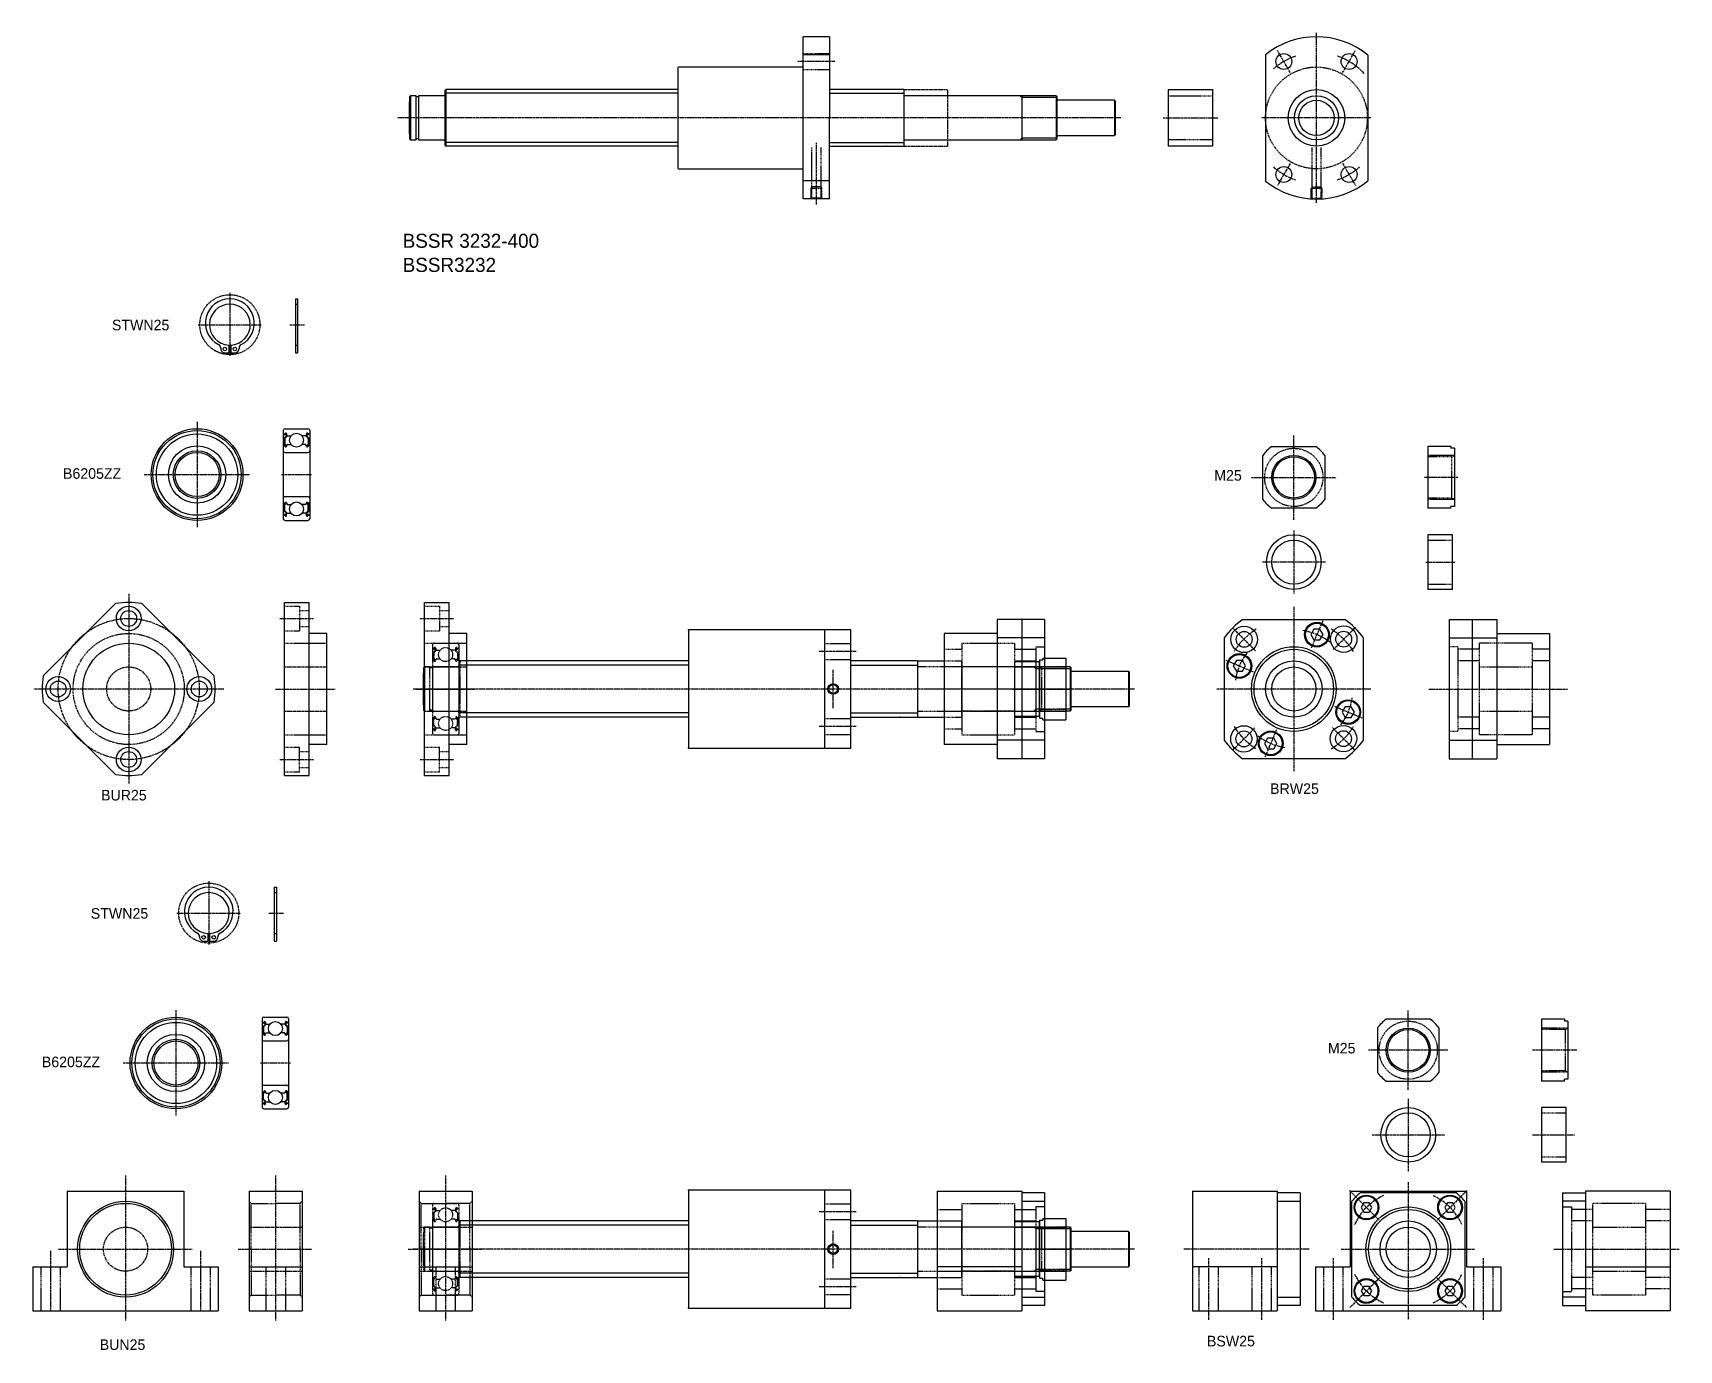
# Model space of a CAD drawing. Extents: x -201 to 732, y -603 to 144.
import ezdxf

# ---------------------------------------------------------------- set-up
doc = ezdxf.new("R2010")
doc.units = 0
for name, pattern in [('CENTER', [2, 1.25, -0.25, 0.25, -0.25]), ('DASHED', [0.75, 0.5, -0.25]), ('PHANTOM', [2.5, 1.25, -0.25, 0.25, -0.25, 0.25, -0.25])]:
    doc.linetypes.add(name, pattern=pattern)
doc.layers.get('0').update_dxf_attribs({"linetype": 'CONTINUOUS'})
doc.layers.add('CENTER', color=1, linetype='CENTER')

msp = doc.modelspace()

# ---------------------------------------------------------------- texts
at = {"color": 7, "linetype": 'CONTINUOUS'}
for s, height, p in [('BSSR 3232-400', 8, (8.16, 22.31)), ('BSSR3232', 8, (8.16, 8.63)), ('STWN25', 6, (-156.61, -24.47)), ('B6205ZZ', 6, (-184.34, -108.67)), ('M25', 6, (468.11, -109.74)), ('BUR25', 6, (-162.77, -291.07)), ('BRW25', 6, (499.77, -287.37)), ('STWN25', 6, (-168.59, -358.13)), ('M25', 6, (532.54, -434.53)), ('B6205ZZ', 6, (-196.32, -442.33)), ('BUN25', 6, (-163.54, -602.66)), ('BSW25', 6, (463.96, -600.63))]:
    msp.add_text(s, height=height, dxfattribs=at).set_placement(p)

# ---------------------------------------------------------------- blocks, each defined once
blk = doc.blocks.new('BUR25')
at = {"color": 7, "linetype": 'CONTINUOUS'}
for p, q in [((0, 49), (14, 49)), ((0, -49), (0, 49)), ((14, -49), (14, 49)), ((24, 31.5), (14, 31.5)), ((24, -31.5), (24, 31.5)), ((24, -31.5), (14, -31.5)), ((0, -49), (14, -49))]:
    blk.add_line(p, q, dxfattribs=at)
at = {"color": 3, "linetype": 'DASHED'}
for p, q in [((0, 47), (8.5, 47)), ((8.5, 47), (8.5, 33)), ((8.5, 44.5), (14, 44.5)), ((0, 33), (8.5, 33)), ((8.5, 35.5), (14, 35.5)), ((0, 26), (24, 26)), ((0, -26), (24, -26)), ((0, -33), (8.5, -33)), ((8.5, -47), (8.5, -33)), ((8.5, -35.5), (14, -35.5)), ((8.5, -44.5), (14, -44.5)), ((0, -47), (8.5, -47))]:
    blk.add_line(p, q, dxfattribs=at)
at = {"color": 3, "linetype": 'PHANTOM'}
for p, q in [((0, 12.5), (24, 12.5)), ((0, -12.5), (24, -12.5))]:
    blk.add_line(p, q, dxfattribs=at)
at = {"layer": 'CENTER', "color": 1, "linetype": 'CENTER'}
for p, q in [((-2.5, 40), (16.5, 40)), ((-5, 0), (29, 0)), ((-2.5, -40), (16.5, -40))]:
    blk.add_line(p, q, dxfattribs=at)
blk = doc.blocks.new('BUN25')
at = {"color": 7, "linetype": 'CONTINUOUS'}
for p, q in [((0, 33), (30, 33)), ((0, 33), (0, -35)), ((30, 33), (30, -35)), ((0, -10), (30, -10)), ((0, -35), (30, -35))]:
    blk.add_line(p, q, dxfattribs=at)
at = {"color": 3, "linetype": 'DASHED'}
for p, q in [((0, 27.17), (1.17, 26)), ((1.17, 0), (1.17, 26)), ((1.17, 26), (15, 26)), ((28.82, 26), (15, 26)), ((30, 27.17), (28.82, 26)), ((28.82, 0), (28.82, 26)), ((1.17, 0), (1.17, -26)), ((28.82, 0), (28.82, -26)), ((9.5, -10), (9.5, -35)), ((20.5, -10), (20.5, -35)), ((0, -27.18), (1.17, -26)), ((1.17, -26), (15, -26)), ((28.82, -26), (15, -26)), ((30, -27.18), (28.82, -26))]:
    blk.add_line(p, q, dxfattribs=at)
at = {"color": 3, "linetype": 'PHANTOM'}
for p, q in [((0, 12.5), (30, 12.5)), ((0, -12.5), (30, -12.5))]:
    blk.add_line(p, q, dxfattribs=at)
at = {"layer": 'CENTER', "color": 1, "linetype": 'CENTER'}
for p, q in [((15, 41.85), (15, -40.4)), ((-6.22, 0), (35.46, 0))]:
    blk.add_line(p, q, dxfattribs=at)
blk = doc.blocks.new('BRW25')
at = {"color": 7, "linetype": 'CONTINUOUS'}
for p, q in [((0, 39.5), (0, -39.5)), ((0, 39.5), (27, 39.5)), ((13, 39.5), (13, -39.5)), ((27, 39.5), (27, -39.5)), ((0, 29), (27, 29)), ((27, 31.5), (57, 31.5)), ((57, 31.5), (57, -31.5)), ((0, -29), (27, -29)), ((27, -31.5), (57, -31.5)), ((0, -39.5), (27, -39.5)), ((0, -39.5), (0, -39.5)), ((13.5, -39.5), (13.5, -39.5))]:
    blk.add_line(p, q, dxfattribs=at)
at = {"color": 3, "linetype": 'DASHED'}
for p, q in [((5, 24), (0, 24)), ((5, 24), (5, -24)), ((17, 22.5), (5, 22.5)), ((17, 26), (17, -26)), ((47, 26), (17, 26)), ((47, 26), (47, -26)), ((57, 22.5), (47, 22.5)), ((17, 16), (5, 16)), ((17, 12.5), (47, 12.5)), ((57, 16), (47, 16)), ((17, -16), (5, -16)), ((17, -12.5), (47, -12.5)), ((57, -16), (47, -16)), ((5, -24), (0, -24)), ((17, -22.5), (5, -22.5)), ((47, -26), (17, -26)), ((57, -22.5), (47, -22.5))]:
    blk.add_line(p, q, dxfattribs=at)
at = {"layer": 'CENTER', "color": 1, "linetype": 'CENTER'}
blk.add_line((-11.4, 0), (67.06, 0), dxfattribs=at)
blk = doc.blocks.new('M25NAT-V')
at = {"color": 7, "linetype": 'CONTINUOUS'}
for p, q in [((0, 17.5), (0, -17.5)), ((13, 17.5), (0, 17.5)), ((13, 17.5), (13, 16.5)), ((15, 16.5), (13, 16.5)), ((15, 16.5), (15, -16.5)), ((13, -17.5), (0, -17.5)), ((13, -17.5), (13, -16.5)), ((15, -16.5), (13, -16.5))]:
    blk.add_line(p, q, dxfattribs=at)
at = {"color": 3, "linetype": 'DASHED'}
for p, q in [((15, 12.5), (0, 12.5)), ((13.59, 11.69), (0, 11.69)), ((0, 10.75), (0, 10.75)), ((13.59, 11.69), (15, 12.5)), ((13.59, -11.69), (13.59, 11.69)), ((0, 0), (0, 0)), ((0, -10.75), (0, -10.75)), ((13.59, -11.69), (0, -11.69)), ((15, -12.5), (0, -12.5)), ((13.59, -11.69), (15, -12.5))]:
    blk.add_line(p, q, dxfattribs=at)
at = {"layer": 'CENTER', "color": 1, "linetype": 'CENTER'}
blk.add_line((17, 0), (-2, 0), dxfattribs=at)
blk = doc.blocks.new('BSW25')
at = {"color": 7, "linetype": 'CONTINUOUS'}
for p, q in [((0, 32), (0, -32)), ((0, 32), (13, 32)), ((13, 33), (13, -35)), ((61, 33), (13, 33)), ((61, 33), (61, -35)), ((13, 27.2), (0, 27.2)), ((13, -10), (61, -10)), ((13, -27.2), (0, -27.2)), ((0, -32), (13, -32)), ((61, -35), (13, -35))]:
    blk.add_line(p, q, dxfattribs=at)
at = {"color": 3, "linetype": 'DASHED'}
for p, q in [((0, 24), (5, 24)), ((5, 24), (5, -24)), ((17, 22.5), (5, 22.5)), ((47, 26), (17, 26)), ((17, 26), (17, -26)), ((47, 26), (47, -26)), ((61, 22.5), (47, 22.5)), ((17, 16), (5, 16)), ((17, 12.5), (47, 12.5)), ((61, 16), (47, 16)), ((17, -16), (5, -16)), ((17, -12.5), (47, -12.5)), ((61, -16), (47, -16)), ((0, -24), (5, -24)), ((17, -22.5), (5, -22.5)), ((47, -26), (17, -26)), ((61, -22.5), (47, -22.5))]:
    blk.add_line(p, q, dxfattribs=at)
at = {"layer": 'CENTER', "color": 1, "linetype": 'CENTER'}
blk.add_line((-5, 0), (66, 0), dxfattribs=at)
blk = doc.blocks.new('SP25')
at = {"color": 7, "linetype": 'CONTINUOUS'}
for p, q in [((14, 15.5), (0, 15.5)), ((0, 15.5), (0, -15.5)), ((14, -15.5), (14, 15.5)), ((14, -15.5), (0, -15.5))]:
    blk.add_line(p, q, dxfattribs=at)
at = {"color": 3, "linetype": 'DASHED'}
for p, q in [((0, 12.5), (14, 12.5)), ((0, -12.5), (14, -12.5))]:
    blk.add_line(p, q, dxfattribs=at)
at = {"layer": 'CENTER', "color": 1, "linetype": 'CENTER'}
blk.add_line((-1.25, 0), (15.25, 0), dxfattribs=at)
blk = doc.blocks.new('B6205ZZ')
at = {"color": 3, "linetype": 'DASHED'}
for p, q in [((0, 25), (0, -25)), ((0.2, 23.05), (0.78, 23.05)), ((1.63, 21.75), (0.53, 20.65)), ((0.53, 20.65), (0.53, 16.85)), ((0.78, 23.05), (1.06, 23.39)), ((1.05, 22.43), (0.82, 22.63)), ((1.93, 21.63), (0.83, 20.53)), ((0.83, 20.53), (0.83, 16.85)), ((1, 26), (14, 26)), ((1.01, 22.86), (1.29, 23.19)), ((1.24, 22.66), (1.01, 22.86)), ((1.05, 22.43), (1.24, 22.66)), ((1.57, 23.1), (1.63, 21.75)), ((1.87, 23.13), (1.96, 22.13)), ((1.93, 22.48), (1.93, 21.63)), ((2.16, 21.95), (4.38, 21.95)), ((12.84, 21.95), (10.62, 21.95)), ((13.13, 23.13), (13.04, 22.13)), ((13.07, 22.48), (13.07, 21.63)), ((13.07, 21.63), (14.17, 20.53)), ((13.43, 23.1), (13.37, 21.75)), ((13.37, 21.75), (14.47, 20.65)), ((13.99, 22.86), (13.71, 23.19)), ((13.76, 22.66), (13.99, 22.86)), ((13.95, 22.43), (13.76, 22.66)), ((14.22, 23.05), (13.94, 23.39)), ((13.95, 22.43), (14.18, 22.63)), ((14.17, 20.53), (14.17, 16.85)), ((14.8, 23.05), (14.22, 23.05)), ((14.47, 20.65), (14.47, 16.85)), ((15, 25), (15, -25)), ((0.2, 16.25), (0.7, 16.25)), ((0.7, 16.25), (1.07, 15.88)), ((1.45, 16.85), (0.83, 16.85)), ((0.83, 16.55), (1.45, 16.55)), ((1, 12.5), (14, 12.5)), ((1.45, 16.55), (1.45, 16.85)), ((1.78, 15.9), (2.15, 16.92)), ((2.34, 17.05), (4.38, 17.05)), ((12.66, 17.05), (10.62, 17.05)), ((13.22, 15.9), (12.85, 16.92)), ((13.55, 16.55), (13.55, 16.85)), ((13.55, 16.85), (14.17, 16.85)), ((14.17, 16.55), (13.55, 16.55)), ((14.3, 16.25), (13.93, 15.88)), ((14.8, 16.25), (14.3, 16.25)), ((0.2, -16.25), (0.7, -16.25)), ((0.53, -20.65), (0.53, -16.85)), ((0.7, -16.25), (1.07, -15.88)), ((0.83, -16.55), (1.45, -16.55)), ((0.83, -20.53), (0.83, -16.85)), ((1.45, -16.85), (0.83, -16.85)), ((1, -12.5), (14, -12.5)), ((1.45, -16.55), (1.45, -16.85)), ((1.78, -15.9), (2.15, -16.92)), ((2.34, -17.05), (4.38, -17.05)), ((12.66, -17.05), (10.62, -17.05)), ((13.22, -15.9), (12.85, -16.92)), ((13.55, -16.55), (13.55, -16.85)), ((14.17, -16.55), (13.55, -16.55)), ((13.55, -16.85), (14.17, -16.85)), ((14.3, -16.25), (13.93, -15.88)), ((14.17, -20.53), (14.17, -16.85)), ((14.8, -16.25), (14.3, -16.25)), ((14.47, -20.65), (14.47, -16.85)), ((0.2, -23.05), (0.78, -23.05)), ((1.63, -21.75), (0.53, -20.65)), ((0.78, -23.05), (1.06, -23.39)), ((1.05, -22.43), (0.82, -22.63)), ((1.93, -21.63), (0.83, -20.53)), ((1, -26), (14, -26)), ((1.24, -22.66), (1.01, -22.86)), ((1.01, -22.86), (1.29, -23.19)), ((1.05, -22.43), (1.24, -22.66)), ((1.57, -23.1), (1.63, -21.75)), ((1.87, -23.13), (1.96, -22.13)), ((1.93, -22.48), (1.93, -21.63)), ((2.16, -21.95), (4.38, -21.95)), ((4.55, -26), (4.55, -26)), ((7.5, -26), (7.5, -26)), ((12.84, -21.95), (10.62, -21.95)), ((13.13, -23.13), (13.04, -22.13)), ((13.07, -21.63), (14.17, -20.53)), ((13.07, -22.48), (13.07, -21.63)), ((13.37, -21.75), (14.47, -20.65)), ((13.43, -23.1), (13.37, -21.75)), ((13.99, -22.86), (13.71, -23.19)), ((13.95, -22.43), (13.76, -22.66)), ((13.76, -22.66), (13.99, -22.86)), ((14.22, -23.05), (13.94, -23.39)), ((13.95, -22.43), (14.18, -22.63)), ((14.8, -23.05), (14.22, -23.05))]:
    blk.add_line(p, q, dxfattribs=at)
for centre in [(7.5, 19.5), (7.5, -19.5)]:
    blk.add_circle(centre, 3.97, dxfattribs=at)
for centre, radius, start, end in [((1, 25), 1, 90, 180), ((0.2, 23.25), 0.2, 180, 270), ((1.01, 22.86), 0.3, 139.91047, 229.9992), ((1.41, 23.09), 0.46, 4.9869, 139.91047), ((1.41, 23.09), 0.16, 2.37537, 139.99458), ((2.16, 22.15), 0.2, 184.9869, 270), ((12.84, 22.15), 0.2, 270, 355.0131), ((13.59, 23.09), 0.46, 40.08953, 175.0131), ((13.59, 23.09), 0.16, 40.00542, 177.62463), ((14, 25), 1, 0, 90), ((13.99, 22.86), 0.3, 310.0008, 40.08953), ((14.8, 23.25), 0.2, 270, 0), ((0.2, 16.05), 0.2, 90, 180), ((1, 13.5), 1, 180, 270), ((0.83, 16.85), 0.3, 180, 270), ((1.5, 16.3), 0.6, 225.0023, 272.82789), ((1.5, 16), 0.3, 265.49139, 340.03041), ((2.34, 16.85), 0.2, 90, 160.03041), ((12.66, 16.85), 0.2, 19.96959, 90), ((13.5, 16), 0.3, 199.96959, 274.50861), ((13.5, 16.3), 0.6, 267.17211, 314.9977), ((14, 13.5), 1, 270, 0), ((14.17, 16.85), 0.3, 270, 0), ((14.8, 16.05), 0.2, 0, 90), ((1, -13.5), 1, 90, 180), ((0.2, -16.05), 0.2, 180, 270), ((0.83, -16.85), 0.3, 90, 180), ((1.5, -16.3), 0.6, 87.17211, 134.9977), ((1.5, -16), 0.3, 19.96959, 94.50861), ((2.34, -16.85), 0.2, 199.96959, 270), ((12.66, -16.85), 0.2, 270, 340.03041), ((13.5, -16), 0.3, 85.49139, 160.03041), ((13.5, -16.3), 0.6, 45.0023, 92.82789), ((14, -13.5), 1, 0, 90), ((14.17, -16.85), 0.3, 0, 90), ((14.8, -16.05), 0.2, 270, 0), ((0.2, -23.25), 0.2, 90, 180), ((1, -25), 1, 180, 270), ((1.01, -22.86), 0.3, 130.0008, 220.08953), ((1.41, -23.09), 0.46, 220.08953, 355.0131), ((1.41, -23.09), 0.16, 220.00542, 357.62463), ((2.16, -22.15), 0.2, 90, 175.0131), ((12.84, -22.15), 0.2, 4.9869, 90), ((13.59, -23.09), 0.46, 184.9869, 319.91047), ((13.59, -23.09), 0.16, 182.37537, 319.99458), ((14, -25), 1, 270, 0), ((13.99, -22.86), 0.3, 319.91047, 49.9992), ((14.8, -23.25), 0.2, 0, 90)]:
    blk.add_arc(centre, radius, start, end, dxfattribs=at)
at = {"layer": 'CENTER', "color": 1, "linetype": 'CENTER'}
blk.add_line((-1, 0), (16, 0), dxfattribs=at)
blk = doc.blocks.new('BSSZ3210-2')
at = {"color": 7, "linetype": 'CONTINUOUS'}
for p, q in [((-92, 33.5), (-92, -33.5)), ((-15, 33.5), (-92, 33.5)), ((-15, 33.5), (-15, -33.5)), ((0, 33.5), (-15, 33.5)), ((0, -33.5), (0, 33.5)), ((-242.16, 12), (-241.66, 12.5)), ((-242.16, 12), (-242.16, -12)), ((-241.66, 12.5), (-241.66, -12.5)), ((-92, 16), (-217.66, 16)), ((-142.16, 16), (-159.78, 16)), ((37.84, 16), (0, 16)), ((37.84, 16), (37.84, -16)), ((37.84, 16), (52.84, 16)), ((124.34, 12.5), (121.84, 12.5)), ((124.34, 12.5), (124.34, -12.5)), ((124.34, 12.5), (124.84, 12)), ((124.84, -12), (124.84, 12)), ((157.34, 10), (124.84, 10)), ((157.34, 10), (157.34, -10)), ((157.84, 9.5), (157.34, 10)), ((157.84, -9.5), (157.84, 9.5)), ((-242.16, -9), (-242.16, 9)), ((-242.16, -12), (-241.66, -12.5)), ((-92, -16), (-217.66, -16)), ((-141.66, -16), (-159.28, -16)), ((0, -16), (37.84, -16)), ((37.84, -16), (52.84, -16)), ((124.34, -12.5), (121.84, -12.5)), ((124.84, -12), (124.34, -12.5)), ((124.84, -10), (157.34, -10)), ((157.34, -10), (157.84, -9.5)), ((-92, -33.5), (-15, -33.5)), ((-15, -33.5), (0, -33.5))]:
    blk.add_line(p, q, dxfattribs=at)
at = {"color": 3, "linetype": 'DASHED'}
for p, q in [((-15, 25.75), (0, 25.75)), ((-238.51, 12.5), (-241.66, 12.5)), ((-238.51, -12.5), (-238.51, 12.5)), ((-237.16, 11.95), (-238.51, 11.95)), ((-222.66, 12.5), (-237.16, 12.5)), ((-237.16, 12.5), (-237.16, -12.5)), ((-221.66, 16), (-222.16, 15.5)), ((-222.16, 15.5), (-222.16, -15.5)), ((-221.66, 16), (-221.66, -16)), ((-217.66, 16), (-221.66, 16)), ((-15, 16.75), (0, 16.75)), ((62.84, 12.5), (38.14, 12.5)), ((52.84, 16), (62.83, 16)), ((62.84, -16), (62.84, 16)), ((121.84, 12.5), (62.84, 12.5)), ((104.84, 11.5), (103.84, 12.5)), ((104.84, 12.5), (104.84, -12.5)), ((124.84, 11.5), (104.84, 11.5)), ((-241.66, -12.5), (-238.51, -12.5)), ((-237.16, -11.95), (-238.51, -11.95)), ((-237.16, -12.5), (-222.66, -12.5)), ((-221.66, -16), (-222.16, -15.5)), ((-217.66, -16), (-221.66, -16)), ((-15, -16.75), (0, -16.75)), ((38.14, -12.5), (62.84, -12.5)), ((52.84, -16), (62.83, -16)), ((62.84, -12.5), (121.84, -12.5)), ((104.84, -11.5), (103.84, -12.5)), ((124.84, -11.5), (104.84, -11.5)), ((-15, -25.75), (0, -25.75))]:
    blk.add_line(p, q, dxfattribs=at)
at = {"color": 3, "linetype": 'CONTINUOUS'}
for p, q in [((-92, 13.6), (-221.66, 13.6)), ((0, 13.6), (37.84, 13.6)), ((-92, -13.6), (-221.66, -13.6)), ((0, -13.6), (37.84, -13.6))]:
    blk.add_line(p, q, dxfattribs=at)
blk.add_circle((-10, 0), 3, dxfattribs=at)
at = {"color": 7, "linetype": 'CONTINUOUS'}
blk.add_circle((-10, 0), 2.5, dxfattribs=at)
at = {"color": 3, "linetype": 'DASHED'}
for centre, start, end in [((-222.66, 13), 270, 0), ((-222.66, -13), 0, 90)]:
    blk.add_arc(centre, 0.5, start, end, dxfattribs=at)
at = {"color": 7, "linetype": 'CONTINUOUS'}
for centre, start, end in [((38.14, 12.8), 180, 270), ((38.14, -12.8), 90, 180)]:
    blk.add_arc(centre, 0.3, start, end, dxfattribs=at)
for p in [(-92, 33.5), (27.84, -16), (-92, -33.5)]:
    blk.add_point(p, dxfattribs=at)
at = {"color": 3, "linetype": 'DASHED'}
blk.add_point((103.84, -12.5), dxfattribs=at)
at = {"layer": 'CENTER', "color": 1, "linetype": 'CENTER'}
for p, q in [((3, 21.25), (-18, 21.25)), ((-10, -10.79), (-10, 10.79)), ((160.84, 0), (-248.02, 0)), ((3, -21.25), (-18, -21.25))]:
    blk.add_line(p, q, dxfattribs=at)
blk = doc.blocks.new('BSSZ3210-3')
at = {"color": 7, "linetype": 'CONTINUOUS'}
for p, q in [((-15, 33.5), (-92, 33.5)), ((-92, 33.5), (-92, -33.5)), ((-15, 33.5), (-15, -33.5)), ((0, 33.5), (-15, 33.5)), ((0, -33.5), (0, 33.5)), ((-92, 16), (-214.66, 16)), ((-142.16, 16), (-159.78, 16)), ((37.84, 16), (0, 16)), ((37.84, 16), (37.84, -16)), ((37.84, 16), (48.84, 16)), ((124.34, 12.5), (121.84, 12.5)), ((124.34, 12.5), (124.34, -12.5)), ((124.34, 12.5), (124.84, 12)), ((124.84, -12), (124.84, 12)), ((157.34, 10), (124.84, 10)), ((157.34, 10), (157.34, -10)), ((157.84, 9.5), (157.34, 10)), ((157.84, -9.5), (157.84, 9.5)), ((-92, -16), (-214.66, -16)), ((-141.66, -16), (-159.28, -16)), ((0, -16), (37.84, -16)), ((37.84, -16), (48.84, -16)), ((124.34, -12.5), (121.84, -12.5)), ((124.84, -12), (124.34, -12.5)), ((124.84, -10), (157.34, -10)), ((157.34, -10), (157.84, -9.5)), ((-92, -33.5), (-15, -33.5)), ((-15, -33.5), (0, -33.5))]:
    blk.add_line(p, q, dxfattribs=at)
at = {"color": 3, "linetype": 'DASHED'}
for p, q in [((-15, 25.75), (0, 25.75)), ((-242.16, 12), (-241.66, 12.5)), ((-242.16, 12), (-242.16, -12)), ((-241.66, 12.5), (-241.66, -12.5)), ((-238.51, 12.5), (-241.66, 12.5)), ((-238.51, -12.5), (-238.51, 12.5)), ((-237.16, 11.95), (-238.51, 11.95)), ((-222.66, 12.5), (-237.16, 12.5)), ((-237.16, 12.5), (-237.16, -12.5)), ((-221.66, 16), (-222.16, 15.5)), ((-222.16, 15.5), (-222.16, -15.5)), ((-221.66, 16), (-221.66, -16)), ((-214.66, 16), (-221.66, 16)), ((-15, 16.75), (0, 16.75)), ((62.84, 12.5), (38.14, 12.5)), ((48.84, 16), (62.83, 16)), ((62.84, -16), (62.84, 16)), ((121.84, 12.5), (62.84, 12.5)), ((104.84, 11.5), (103.84, 12.5)), ((104.84, 12.5), (104.84, -12.5)), ((124.84, 11.5), (104.84, 11.5)), ((-242.16, -9), (-242.16, 9)), ((-242.16, -12), (-241.66, -12.5)), ((-241.66, -12.5), (-238.51, -12.5)), ((-237.16, -11.95), (-238.51, -11.95)), ((-237.16, -12.5), (-222.66, -12.5)), ((-221.66, -16), (-222.16, -15.5)), ((-214.66, -16), (-221.66, -16)), ((-15, -16.75), (0, -16.75)), ((38.14, -12.5), (62.84, -12.5)), ((48.84, -16), (62.83, -16)), ((62.84, -12.5), (121.84, -12.5)), ((104.84, -11.5), (103.84, -12.5)), ((124.84, -11.5), (104.84, -11.5)), ((-15, -25.75), (0, -25.75))]:
    blk.add_line(p, q, dxfattribs=at)
at = {"color": 3, "linetype": 'CONTINUOUS'}
for p, q in [((-92, 13.6), (-221.66, 13.6)), ((0, 13.6), (37.84, 13.6)), ((-92, -13.6), (-221.66, -13.6)), ((0, -13.6), (37.84, -13.6))]:
    blk.add_line(p, q, dxfattribs=at)
blk.add_circle((-10, 0), 3, dxfattribs=at)
at = {"color": 7, "linetype": 'CONTINUOUS'}
blk.add_circle((-10, 0), 2.5, dxfattribs=at)
at = {"color": 3, "linetype": 'DASHED'}
for centre, start, end in [((-222.66, 13), 270, 0), ((-222.66, -13), 0, 90)]:
    blk.add_arc(centre, 0.5, start, end, dxfattribs=at)
at = {"color": 7, "linetype": 'CONTINUOUS'}
for centre, start, end in [((38.14, 12.8), 180, 270), ((38.14, -12.8), 90, 180)]:
    blk.add_arc(centre, 0.3, start, end, dxfattribs=at)
for p in [(-92, 33.5), (27.84, -16), (-92, -33.5)]:
    blk.add_point(p, dxfattribs=at)
at = {"color": 3, "linetype": 'DASHED'}
blk.add_point((103.84, -12.5), dxfattribs=at)
at = {"layer": 'CENTER', "color": 1, "linetype": 'CENTER'}
for p, q in [((3, 21.25), (-18, 21.25)), ((-10, -10.79), (-10, 10.79)), ((160.84, 0), (-248.02, 0)), ((3, -21.25), (-18, -21.25))]:
    blk.add_line(p, q, dxfattribs=at)

# ---------------------------------------------------------------- linework, layer by layer
at = {"color": 7, "linetype": 'CONTINUOUS'}
for p, q in [((235.1, 50.02), (235.1, 141.97)), ((250.1, 141.97), (235.1, 141.97)), ((250.1, 141.97), (250.1, 96)), ((250.1, 131.72), (235.1, 131.72)), ((497.12, 131.74), (497.12, 60.18)), ((555.12, 131.6), (555.12, 60.32)), ((164.1, 124.52), (164.6, 125.02)), ((164.1, 124.52), (164.1, 67.52)), ((164.6, 125.02), (235.1, 125.02)), ((32.6, 112.02), (32.1, 111.52)), ((113.1, 112.02), (32.6, 112.02)), ((32.6, 112.02), (32.6, 80.02)), ((164.1, 112.02), (94.47, 112.02)), ((292.1, 112.02), (250.1, 112.02)), ((292.1, 112.02), (292.1, 80.02)), ((442.1, 112.02), (467.1, 112.02)), ((442.1, 80.02), (442.1, 112.02)), ((467.1, 112.02), (467.1, 80.02)), ((12.1, 108.02), (12.6, 108.52)), ((12.1, 108.02), (12.1, 84.02)), ((12.1, 87.02), (12.1, 105.02)), ((12.6, 108.52), (12.6, 83.52)), ((15.75, 108.52), (12.6, 108.52)), ((15.75, 83.52), (15.75, 108.52)), ((17.1, 107.97), (15.75, 107.97)), ((17.1, 108.52), (17.1, 83.52)), ((31.6, 108.52), (17.1, 108.52)), ((32.1, 111.52), (32.1, 80.52)), ((378.6, 108.52), (292.4, 108.52)), ((359.1, 108.52), (359.1, 83.52)), ((378.6, 108.52), (378.6, 83.52)), ((378.6, 108.52), (379.1, 108.02)), ((379.1, 84.02), (379.1, 108.02)), ((411.6, 106.02), (379.1, 106.02)), ((411.6, 106.02), (411.6, 86.02)), ((411.6, 106.02), (412.1, 105.52)), ((412.1, 86.52), (412.1, 105.52)), ((250.1, 50.02), (250.1, 95.99)), ((12.1, 84.02), (12.6, 83.52)), ((17.1, 84.07), (15.75, 84.07)), ((379.1, 84.02), (378.6, 83.52)), ((379.1, 86.02), (411.6, 86.02)), ((412.1, 86.52), (411.6, 86.02)), ((12.6, 83.52), (15.75, 83.52)), ((17.1, 83.52), (31.6, 83.52)), ((32.6, 80.02), (32.1, 80.52)), ((113.1, 80.02), (32.6, 80.02)), ((164.1, 80.02), (94.97, 80.02)), ((250.1, 80.02), (292.1, 80.02)), ((292.4, 83.52), (378.6, 83.52)), ((467.1, 80.02), (442.1, 80.02)), ((164.1, 67.52), (164.6, 67.02)), ((164.6, 67.02), (235.1, 67.02)), ((250.1, 60.32), (235.1, 60.32)), ((250.1, 50.02), (235.1, 50.02)), ((-52.6, -6.57), (-52.6, -37.17)), ((-52.6, -6.57), (-51.4, -6.57)), ((-51.4, -6.57), (-51.4, -37.17)), ((-94.97, -34.61), (-94.97, -34.87)), ((-92.67, -37.17), (-90.27, -37.17)), ((-90.27, -32.86), (-90.27, -37.17)), ((-90.27, -33.93), (-90.27, -33.93)), ((-90.27, -35.01), (-90.27, -35.01)), ((-89.27, -32.86), (-89.27, -37.17)), ((-89.27, -37.17), (-86.87, -37.17)), ((-84.57, -34.61), (-84.57, -34.87)), ((-52.6, -37.17), (-51.4, -37.17)), ((500.71, -90.37), (525.69, -90.37)), ((495.7, -120.36), (495.7, -95.38)), ((530.7, -95.38), (530.7, -120.36)), ((525.69, -125.37), (500.71, -125.37)), ((-195.54, -220.44), (-154.53, -179.44)), ((-139.67, -179.44), (-98.67, -220.44)), ((484.21, -188.37), (542.2, -188.37)), ((473.7, -198.88), (473.7, -256.87)), ((552.7, -256.87), (552.7, -198.88)), ((-195.54, -235.3), (-154.53, -276.31)), ((-139.67, -276.31), (-98.67, -235.3)), ((542.2, -267.37), (484.21, -267.37)), ((-64.58, -340.23), (-64.58, -370.83)), ((-64.58, -340.23), (-63.38, -340.23)), ((-63.38, -340.23), (-63.38, -370.83)), ((-106.95, -368.27), (-106.95, -368.53)), ((-104.65, -370.83), (-102.25, -370.83)), ((-102.25, -366.52), (-102.25, -370.83)), ((-102.25, -367.6), (-102.25, -367.6)), ((-102.25, -368.67), (-102.25, -368.67)), ((-101.25, -366.52), (-101.25, -370.83)), ((-101.25, -370.83), (-98.85, -370.83)), ((-96.55, -368.27), (-96.55, -368.53)), ((-64.58, -370.83), (-63.38, -370.83)), ((590.54, -415.17), (565.56, -415.17)), ((653.55, -415.17), (653.55, -450.17)), ((666.55, -415.17), (653.55, -415.17)), ((666.55, -415.17), (666.55, -416.17)), ((668.55, -416.17), (666.55, -416.17)), ((668.55, -416.17), (668.55, -449.17)), ((560.55, -420.18), (560.55, -445.16)), ((595.55, -445.16), (595.55, -420.18)), ((565.56, -450.17), (590.54, -450.17)), ((666.55, -450.17), (653.55, -450.17)), ((668.55, -449.17), (666.55, -449.17)), ((666.55, -450.17), (666.55, -449.17)), ((667.55, -465.2), (653.55, -465.2)), ((653.55, -465.2), (653.55, -496.2)), ((667.55, -496.2), (667.55, -465.2)), ((667.55, -496.2), (653.55, -496.2)), ((-181.89, -512.53), (-115.89, -512.53)), ((-181.89, -512.53), (-181.89, -555.53)), ((-115.89, -512.53), (-115.89, -555.53)), ((455.82, -512.53), (455.82, -580.53)), ((455.82, -512.53), (503.82, -512.53)), ((503.82, -512.53), (503.82, -580.53)), ((545.05, -512.53), (611.05, -512.53)), ((545.05, -512.53), (545.05, -555.53)), ((611.05, -512.53), (611.05, -555.53)), ((516.82, -513.53), (503.82, -513.53)), ((503.82, -518.33), (516.82, -518.33)), ((516.82, -513.53), (516.82, -577.53)), ((546.05, -572.74), (546.05, -518.33)), ((605.26, -513.53), (550.85, -513.53)), ((610.05, -518.33), (610.05, -572.74)), ((-201.39, -555.53), (-201.39, -580.53)), ((-201.39, -555.53), (-181.89, -555.53)), ((-115.89, -555.53), (-96.39, -555.53)), ((-96.39, -555.53), (-96.39, -580.53)), ((503.82, -555.53), (455.82, -555.53)), ((525.55, -555.53), (545.05, -555.53)), ((525.55, -555.53), (525.55, -580.53)), ((611.05, -555.53), (630.55, -555.53)), ((630.55, -555.53), (630.55, -580.53)), ((503.82, -572.74), (516.82, -572.74)), ((516.82, -577.53), (503.82, -577.53)), ((605.26, -577.53), (550.85, -577.53)), ((-201.39, -580.53), (-96.39, -580.53)), ((455.82, -580.53), (503.82, -580.53)), ((525.55, -580.53), (630.55, -580.53))]:
    msp.add_line(p, q, dxfattribs=at)
at = {"color": 3, "linetype": 'DASHED'}
for p, q in [((235.1, 132.48), (250.1, 132.48)), ((235.1, 123.48), (250.1, 123.48)), ((442.1, 108.52), (467.1, 108.52)), ((240.1, 57.02), (240.1, 79.2)), ((245.1, 79.2), (245.1, 57.02)), ((467.1, 83.52), (442.1, 83.52)), ((523.53, 56.96), (523.53, 79.18)), ((528.53, 79.18), (528.53, 56.96)), ((239.6, 56.02), (240.1, 57.02)), ((239.6, 50.18), (239.6, 56.02)), ((245.6, 56.02), (239.6, 56.02)), ((240.1, 50.39), (240.1, 57.02)), ((240.1, 57.02), (245.1, 57.02)), ((245.1, 57.02), (245.1, 50.39)), ((245.1, 57.02), (245.6, 56.02)), ((245.6, 56.02), (245.6, 50.1)), ((523.03, 55.96), (523.53, 56.96)), ((523.53, 50.34), (523.53, 56.96)), ((523.53, 56.96), (528.53, 56.96)), ((528.53, 56.96), (528.53, 50.34)), ((528.53, 56.96), (529.03, 55.96)), ((240.1, 50.39), (239.73, 50.12)), ((245.1, 50.39), (240.1, 50.39)), ((245.51, 50.08), (245.1, 50.39)), ((523.03, 50.12), (523.03, 55.96)), ((529.03, 55.96), (523.03, 55.96)), ((523.53, 50.34), (523.17, 50.06)), ((528.53, 50.34), (523.53, 50.34)), ((528.94, 50.03), (528.53, 50.34)), ((529.03, 55.96), (529.03, 50.05)), ((-52.6, -9.67), (-51.4, -9.67)), ((-52.6, -32.87), (-51.4, -32.87)), ((-64.58, -343.33), (-63.38, -343.33)), ((-64.58, -366.53), (-63.38, -366.53)), ((668.55, -420.17), (653.55, -420.17)), ((667.14, -420.98), (653.55, -420.98)), ((653.55, -421.92), (653.55, -421.92)), ((667.14, -420.98), (668.55, -420.17)), ((667.14, -444.35), (667.14, -420.98)), ((653.55, -432.67), (653.55, -432.67)), ((667.14, -444.35), (653.55, -444.35)), ((668.55, -445.17), (653.55, -445.17)), ((667.14, -444.35), (668.55, -445.17)), ((653.55, -468.2), (667.55, -468.2)), ((653.55, -493.2), (667.55, -493.2)), ((-196.89, -555.53), (-196.89, -580.53)), ((-185.89, -555.53), (-185.89, -580.53)), ((-111.89, -555.53), (-111.89, -580.53)), ((-100.89, -555.53), (-100.89, -580.53)), ((459.32, -555.53), (459.32, -580.53)), ((470.32, -555.53), (470.32, -580.53)), ((489.32, -555.53), (489.32, -580.53)), ((500.32, -555.53), (500.32, -580.53)), ((530.05, -555.53), (530.05, -580.53)), ((541.05, -555.53), (541.05, -580.53)), ((615.05, -555.53), (615.05, -580.53)), ((626.05, -555.53), (626.05, -580.53))]:
    msp.add_line(p, q, dxfattribs=at)
at = {"color": 3, "linetype": 'PHANTOM'}
for p, q in [((292.1, 112.02), (317.09, 112.02)), ((317.1, 80.02), (317.1, 112.02)), ((292.1, 80.02), (317.09, 80.02))]:
    msp.add_line(p, q, dxfattribs=at)
at = {"color": 3, "linetype": 'CONTINUOUS'}
for p, q in [((164.1, 109.92), (32.6, 109.92)), ((250.1, 109.92), (292.1, 109.92)), ((359.1, 107.52), (358.1, 108.52)), ((379.1, 107.52), (359.1, 107.52)), ((359.1, 84.52), (358.1, 83.52)), ((379.1, 84.52), (359.1, 84.52)), ((164.1, 82.12), (32.6, 82.12)), ((250.1, 82.12), (292.1, 82.12))]:
    msp.add_line(p, q, dxfattribs=at)
for p, q in [((-59.5, -81.28), (-59.5, -131.28)), ((-59.3, -83.23), (-58.72, -83.23)), ((-58.72, -83.23), (-58.44, -82.89)), ((-58.46, -83.84), (-58.69, -83.65)), ((-58.5, -80.28), (-45.5, -80.28)), ((-58.49, -83.42), (-58.21, -83.09)), ((-58.27, -83.61), (-58.49, -83.42)), ((-58.46, -83.84), (-58.27, -83.61)), ((-57.93, -83.18), (-57.87, -84.52)), ((-57.63, -83.15), (-57.54, -84.15)), ((-57.57, -83.8), (-57.57, -84.65)), ((-46.38, -83.15), (-46.46, -84.15)), ((-46.43, -83.8), (-46.43, -84.65)), ((-46.08, -83.18), (-46.13, -84.52)), ((-45.51, -83.42), (-45.8, -83.09)), ((-45.74, -83.61), (-45.51, -83.42)), ((-45.55, -83.84), (-45.74, -83.61)), ((-45.28, -83.23), (-45.57, -82.89)), ((-45.55, -83.84), (-45.32, -83.65)), ((-44.7, -83.23), (-45.28, -83.23)), ((-44.5, -81.28), (-44.5, -131.28)), ((-59.3, -90.03), (-58.8, -90.03)), ((-57.87, -84.52), (-58.97, -85.62)), ((-58.97, -85.62), (-58.97, -89.43)), ((-58.8, -90.03), (-58.43, -90.4)), ((-57.57, -84.65), (-58.67, -85.75)), ((-58.67, -85.75), (-58.67, -89.43)), ((-58.05, -89.43), (-58.67, -89.43)), ((-58.67, -89.73), (-58.05, -89.73)), ((-58.05, -89.73), (-58.05, -89.43)), ((-57.72, -90.38), (-57.35, -89.36)), ((-57.35, -84.33), (-55.13, -84.33)), ((-57.16, -89.23), (-55.13, -89.23)), ((-46.66, -84.33), (-48.88, -84.33)), ((-46.85, -89.23), (-48.88, -89.23)), ((-46.29, -90.38), (-46.66, -89.36)), ((-46.43, -84.65), (-45.33, -85.75)), ((-46.13, -84.52), (-45.03, -85.62)), ((-45.95, -89.43), (-45.33, -89.43)), ((-45.95, -89.73), (-45.95, -89.43)), ((-45.33, -89.73), (-45.95, -89.73)), ((-45.2, -90.03), (-45.58, -90.4)), ((-45.33, -85.75), (-45.33, -89.43)), ((-44.7, -90.03), (-45.2, -90.03)), ((-45.03, -85.62), (-45.03, -89.43)), ((-58.5, -93.78), (-45.5, -93.78)), ((-58.5, -118.78), (-45.5, -118.78)), ((-59.3, -122.53), (-58.8, -122.53)), ((-59.3, -129.33), (-58.72, -129.33)), ((-58.97, -126.93), (-58.97, -123.13)), ((-57.87, -128.03), (-58.97, -126.93)), ((-58.8, -122.53), (-58.43, -122.15)), ((-58.72, -129.33), (-58.44, -129.66)), ((-58.46, -128.71), (-58.69, -128.91)), ((-58.67, -122.83), (-58.05, -122.83)), ((-58.67, -126.81), (-58.67, -123.13)), ((-58.05, -123.13), (-58.67, -123.13)), ((-57.57, -127.91), (-58.67, -126.81)), ((-58.27, -128.94), (-58.49, -129.14)), ((-58.49, -129.14), (-58.21, -129.47)), ((-58.46, -128.71), (-58.27, -128.94)), ((-58.05, -122.83), (-58.05, -123.13)), ((-57.93, -129.38), (-57.87, -128.03)), ((-57.72, -122.18), (-57.35, -123.2)), ((-57.63, -129.41), (-57.54, -128.41)), ((-57.57, -128.76), (-57.57, -127.91)), ((-57.35, -128.23), (-55.13, -128.23)), ((-57.16, -123.33), (-55.13, -123.33)), ((-46.85, -123.33), (-48.88, -123.33)), ((-46.66, -128.23), (-48.88, -128.23)), ((-46.29, -122.18), (-46.66, -123.2)), ((-46.38, -129.41), (-46.46, -128.41)), ((-46.43, -127.91), (-45.33, -126.81)), ((-46.43, -128.76), (-46.43, -127.91)), ((-46.13, -128.03), (-45.03, -126.93)), ((-46.08, -129.38), (-46.13, -128.03)), ((-45.33, -122.83), (-45.95, -122.83)), ((-45.95, -122.83), (-45.95, -123.13)), ((-45.95, -123.13), (-45.33, -123.13)), ((-45.51, -129.14), (-45.8, -129.47)), ((-45.55, -128.71), (-45.74, -128.94)), ((-45.74, -128.94), (-45.51, -129.14)), ((-45.2, -122.53), (-45.58, -122.15)), ((-45.28, -129.33), (-45.57, -129.66)), ((-45.55, -128.71), (-45.32, -128.91)), ((-45.33, -126.81), (-45.33, -123.13)), ((-44.7, -129.33), (-45.28, -129.33)), ((-44.7, -122.53), (-45.2, -122.53)), ((-45.03, -126.93), (-45.03, -123.13)), ((-58.5, -132.28), (-45.5, -132.28)), ((-54.95, -132.28), (-54.95, -132.28)), ((-52, -132.28), (-52, -132.28)), ((-71.48, -414.94), (-71.48, -464.94)), ((-71.28, -416.89), (-70.7, -416.89)), ((-69.85, -418.19), (-70.95, -419.29)), ((-70.95, -419.29), (-70.95, -423.09)), ((-70.7, -416.89), (-70.42, -416.55)), ((-70.44, -417.51), (-70.67, -417.31)), ((-69.55, -418.31), (-70.65, -419.41)), ((-70.65, -419.41), (-70.65, -423.09)), ((-70.48, -413.94), (-57.48, -413.94)), ((-70.47, -417.08), (-70.19, -416.75)), ((-70.24, -417.28), (-70.47, -417.08)), ((-70.44, -417.51), (-70.24, -417.28)), ((-69.91, -416.84), (-69.85, -418.19)), ((-69.61, -416.81), (-69.52, -417.81)), ((-69.55, -417.46), (-69.55, -418.31)), ((-69.32, -417.99), (-67.1, -417.99)), ((-58.64, -417.99), (-60.86, -417.99)), ((-58.35, -416.81), (-58.44, -417.81)), ((-58.41, -417.46), (-58.41, -418.31)), ((-58.41, -418.31), (-57.31, -419.41)), ((-58.06, -416.84), (-58.11, -418.19)), ((-58.11, -418.19), (-57.01, -419.29)), ((-57.49, -417.08), (-57.77, -416.75)), ((-57.72, -417.28), (-57.49, -417.08)), ((-57.53, -417.51), (-57.72, -417.28)), ((-57.26, -416.89), (-57.54, -416.55)), ((-57.53, -417.51), (-57.3, -417.31)), ((-57.31, -419.41), (-57.31, -423.09)), ((-56.68, -416.89), (-57.26, -416.89)), ((-57.01, -419.29), (-57.01, -423.09)), ((-56.48, -414.94), (-56.48, -464.94)), ((-71.28, -423.69), (-70.78, -423.69)), ((-70.78, -423.69), (-70.41, -424.06)), ((-70.03, -423.09), (-70.65, -423.09)), ((-70.65, -423.39), (-70.03, -423.39)), ((-70.48, -427.44), (-57.48, -427.44)), ((-70.03, -423.39), (-70.03, -423.09)), ((-69.7, -424.04), (-69.33, -423.02)), ((-69.14, -422.89), (-67.1, -422.89)), ((-58.82, -422.89), (-60.86, -422.89)), ((-58.26, -424.04), (-58.63, -423.02)), ((-57.93, -423.39), (-57.93, -423.09)), ((-57.93, -423.09), (-57.31, -423.09)), ((-57.31, -423.39), (-57.93, -423.39)), ((-57.18, -423.69), (-57.56, -424.06)), ((-56.68, -423.69), (-57.18, -423.69)), ((-71.28, -456.19), (-70.78, -456.19)), ((-70.95, -460.59), (-70.95, -456.79)), ((-70.78, -456.19), (-70.41, -455.82)), ((-70.65, -456.49), (-70.03, -456.49)), ((-70.03, -456.79), (-70.65, -456.79)), ((-70.65, -460.47), (-70.65, -456.79)), ((-70.48, -452.44), (-57.48, -452.44)), ((-70.03, -456.49), (-70.03, -456.79)), ((-69.7, -455.84), (-69.33, -456.86)), ((-69.14, -456.99), (-67.1, -456.99)), ((-58.82, -456.99), (-60.86, -456.99)), ((-58.26, -455.84), (-58.63, -456.86)), ((-57.93, -456.49), (-57.93, -456.79)), ((-57.31, -456.49), (-57.93, -456.49)), ((-57.93, -456.79), (-57.31, -456.79)), ((-57.18, -456.19), (-57.56, -455.82)), ((-57.31, -460.47), (-57.31, -456.79)), ((-56.68, -456.19), (-57.18, -456.19)), ((-57.01, -460.59), (-57.01, -456.79)), ((-71.28, -462.99), (-70.7, -462.99)), ((-69.85, -461.69), (-70.95, -460.59)), ((-70.7, -462.99), (-70.42, -463.33)), ((-70.44, -462.37), (-70.67, -462.57)), ((-69.55, -461.57), (-70.65, -460.47)), ((-70.48, -465.94), (-57.48, -465.94)), ((-70.24, -462.6), (-70.47, -462.8)), ((-70.47, -462.8), (-70.19, -463.13)), ((-70.44, -462.37), (-70.24, -462.6)), ((-69.91, -463.04), (-69.85, -461.69)), ((-69.61, -463.07), (-69.52, -462.07)), ((-69.55, -462.42), (-69.55, -461.57)), ((-69.32, -461.89), (-67.1, -461.89)), ((-66.93, -465.94), (-66.93, -465.94)), ((-63.98, -465.94), (-63.98, -465.94)), ((-58.64, -461.89), (-60.86, -461.89)), ((-58.35, -463.07), (-58.44, -462.07)), ((-58.41, -461.57), (-57.31, -460.47)), ((-58.41, -462.42), (-58.41, -461.57)), ((-58.11, -461.69), (-57.01, -460.59)), ((-58.06, -463.04), (-58.11, -461.69)), ((-57.49, -462.8), (-57.77, -463.13)), ((-57.53, -462.37), (-57.72, -462.6)), ((-57.72, -462.6), (-57.49, -462.8)), ((-57.26, -462.99), (-57.54, -463.33)), ((-57.53, -462.37), (-57.3, -462.57)), ((-56.68, -462.99), (-57.26, -462.99))]:
    msp.add_line(p, q)
at = {"color": 7, "linetype": 'CONTINUOUS'}
for points in [[(524.56, -194.03), (522.83, -197.03), (524.56, -200.03), (528.03, -200.03), (529.76, -197.03), (528.03, -194.03)], [(480.64, -211.78), (478.9, -214.78), (480.64, -217.78), (484.1, -217.78), (485.83, -214.78), (484.1, -211.78)], [(542.31, -237.96), (540.58, -240.96), (542.31, -243.96), (545.77, -243.96), (547.51, -240.96), (545.77, -237.96)], [(498.38, -255.71), (496.65, -258.71), (498.38, -261.71), (501.85, -261.71), (503.58, -258.71), (501.85, -255.71)], [(552.87, -519.25), (551.37, -521.85), (552.87, -524.44), (555.87, -524.44), (557.37, -521.85), (555.87, -519.25)], [(600.24, -519.25), (598.74, -521.85), (600.24, -524.44), (603.24, -524.44), (604.74, -521.85), (603.24, -519.25)], [(552.87, -566.62), (551.37, -569.22), (552.87, -571.82), (555.87, -571.82), (557.37, -569.22), (555.87, -566.62)], [(600.24, -566.62), (598.74, -569.22), (600.24, -571.82), (603.24, -571.82), (604.74, -569.22), (603.24, -566.62)]]:
    msp.add_lwpolyline(points, close=True, dxfattribs=at)
for centre, radius in [((507.53, 127.98), 4.5), ((544.53, 127.98), 4.5), ((526.03, 96.02), 16), ((526.03, 96.02), 12.5), ((526.03, 95.96), 10), ((507.53, 63.9), 4.5), ((544.53, 63.9), 4.5), ((-92.62, -35.02), 1), ((-86.92, -35.02), 1), ((-108.34, -106.28), 26), ((-108.34, -106.28), 25), ((-108.34, -106.28), 23.05), ((-108.34, -106.28), 16.25), ((-108.34, -106.28), 13.5), ((-108.34, -106.28), 12.5), ((513.2, -107.87), 11.69), ((513.2, -155.91), 15.5), ((513.2, -155.91), 12.5), ((-147.1, -187.87), 7), ((-147.1, -187.87), 4.5), ((485.07, -199.73), 7.5), ((485.07, -199.73), 4.5), ((526.29, -197.03), 7), ((526.29, -197.03), 6.5), ((541.49, -199.59), 7.5), ((541.49, -199.59), 4.5), ((-147.1, -227.87), 26), ((513.2, -227.87), 24), ((482.37, -214.78), 7), ((482.37, -214.78), 6.5), ((513.2, -227.87), 22.5), ((513.2, -227.87), 16), ((-187.1, -227.87), 7), ((-187.1, -227.87), 4.5), ((-107.1, -227.87), 7), ((-107.1, -227.87), 4.5), ((513.2, -227.87), 12.5), ((544.04, -240.96), 7), ((544.04, -240.96), 6.5), ((484.92, -256.16), 7.5), ((484.92, -256.16), 4.5), ((500.12, -258.71), 7), ((541.34, -256.01), 7.5), ((541.34, -256.01), 4.5), ((-147.1, -267.87), 7), ((500.12, -258.71), 6.5), ((-147.1, -267.87), 4.5), ((-104.6, -368.68), 1), ((-98.9, -368.68), 1), ((-120.32, -439.94), 26), ((-120.32, -439.94), 25), ((-120.32, -439.94), 23.05), ((-120.32, -439.94), 16.25), ((-120.32, -439.94), 13.5), ((-120.32, -439.94), 12.5), ((578.05, -432.67), 11.69), ((578.05, -480.7), 15.5), ((578.05, -480.7), 12.5), ((-148.89, -545.53), 27.18), ((-148.89, -545.53), 26), ((554.37, -521.85), 7), ((554.37, -521.85), 6.5), ((578.05, -545.53), 24), ((601.74, -521.85), 7), ((601.74, -521.85), 6.5), ((578.05, -545.53), 22.5), ((578.05, -545.53), 16), ((578.05, -545.53), 12.5), ((554.37, -569.22), 7), ((554.37, -569.22), 6.5), ((601.74, -569.22), 7), ((601.74, -569.22), 6.5)]:
    msp.add_circle(centre, radius, dxfattribs=at)
at = {"color": 3, "linetype": 'DASHED'}
for centre, radius in [((526.03, 95.96), 28.85), ((513.2, -107.87), 16.5), ((-147.1, -227.87), 31.5), ((578.05, -432.67), 16.5)]:
    msp.add_circle(centre, radius, dxfattribs=at)
at = {"color": 3, "linetype": 'PHANTOM'}
for centre, radius in [((-89.77, -21.27), 17), ((-147.1, -227.87), 12.5), ((-101.75, -354.93), 17), ((-148.89, -545.53), 12.5)]:
    msp.add_circle(centre, radius, dxfattribs=at)
for centre in [(-52, -86.78), (-52, -125.78), (-63.98, -420.44), (-63.98, -459.44)]:
    msp.add_circle(centre, 3.97)
at = {"color": 3, "linetype": 'CONTINUOUS'}
for centre in [(513.2, -107.87), (578.05, -432.67)]:
    msp.add_circle(centre, 12.5, dxfattribs=at)
at = {"color": 7, "linetype": 'CONTINUOUS'}
for centre, radius, start, end in [((526.03, 95.96), 46, 50.77992, 128.9446), ((31.6, 109.02), 0.5, 270, 0), ((292.4, 108.82), 0.3, 180, 270), ((31.6, 83.02), 0.5, 0, 90), ((292.4, 83.22), 0.3, 90, 180), ((526.03, 95.96), 46, 231.0554, 309.22008), ((-89.77, -20.37), 13.8, 297.7645, 242.2355), ((-89.77, -21.27), 11.6, 272.47041, 267.52958), ((-97.27, -34.61), 2.3, 0, 62.2355), ((-92.67, -34.87), 2.3, 179.99999, 270), ((-86.87, -34.87), 2.3, 270, 0), ((-82.27, -34.61), 2.3, 117.7645, 180.00001), ((513.2, -107.87), 21.5, 125.51598, 144.48402), ((513.2, -107.87), 21.5, 35.51598, 54.48402), ((513.2, -107.87), 21.5, 215.51598, 234.48402), ((513.2, -107.87), 21.5, 305.51598, 324.48402), ((-147.1, -227.87), 49, 81.2812, 98.7188), ((513.2, -227.87), 49, 126.2812, 143.7188), ((513.2, -227.87), 49, 36.2812, 53.7188), ((-147.1, -227.87), 49, 171.2812, 188.7188), ((-147.1, -227.87), 49, 351.2812, 8.7188), ((513.2, -227.87), 49, 216.2812, 233.7188), ((513.2, -227.87), 49, 306.2812, 323.7188), ((-147.1, -227.87), 49, 261.2812, 278.7188), ((-101.75, -354.03), 13.8, 297.7645, 242.2355), ((-101.75, -354.93), 11.6, 272.47041, 267.52958), ((-109.25, -368.27), 2.3, 0, 62.2355), ((-104.65, -368.53), 2.3, 179.99999, 270), ((-98.85, -368.53), 2.3, 270, 0), ((-94.25, -368.27), 2.3, 117.7645, 180.00001), ((578.05, -432.67), 21.5, 125.51598, 144.48402), ((578.05, -432.67), 21.5, 35.51598, 54.48402), ((578.05, -432.67), 21.5, 215.51598, 234.48402), ((578.05, -432.67), 21.5, 305.51598, 324.48402), ((578.05, -545.53), 42, 130.36759, 139.63241), ((578.05, -545.53), 42, 40.36759, 49.63241), ((578.05, -545.53), 42, 220.36759, 229.63241), ((578.05, -545.53), 42, 310.36759, 319.63241)]:
    msp.add_arc(centre, radius, start, end, dxfattribs=at)
for centre, radius, start, end in [((-58.5, -81.28), 1, 90, 180), ((-59.3, -83.03), 0.2, 180, 270), ((-58.5, -83.42), 0.3, 139.91047, 229.9992), ((-58.09, -83.19), 0.46, 4.9869, 139.91047), ((-58.09, -83.19), 0.16, 2.37537, 139.99458), ((-45.92, -83.19), 0.46, 40.08953, 175.0131), ((-45.92, -83.19), 0.16, 40.00542, 177.62463), ((-45.5, -81.28), 1, 0, 90), ((-45.51, -83.42), 0.3, 310.0008, 40.08953), ((-44.7, -83.03), 0.2, 270, 0), ((-59.3, -90.23), 0.2, 90, 180), ((-58.5, -92.78), 1, 180, 270), ((-58.67, -89.43), 0.3, 180, 270), ((-58.01, -89.98), 0.6, 225.0023, 272.82789), ((-58, -90.28), 0.3, 265.49139, 340.03041), ((-57.35, -84.13), 0.2, 184.9869, 270), ((-57.16, -89.43), 0.2, 90, 160.03041), ((-46.85, -89.43), 0.2, 19.96959, 90), ((-46.66, -84.13), 0.2, 270, 355.0131), ((-46, -90.28), 0.3, 199.96959, 274.50861), ((-46, -89.98), 0.6, 267.17211, 314.9977), ((-45.5, -92.78), 1, 270, 0), ((-45.33, -89.43), 0.3, 270, 0), ((-44.7, -90.23), 0.2, 0, 90), ((-58.5, -119.78), 1, 90, 180), ((-45.5, -119.78), 1, 0, 90), ((-59.3, -122.33), 0.2, 180, 270), ((-59.3, -129.53), 0.2, 90, 180), ((-58.67, -123.13), 0.3, 90, 180), ((-58.5, -129.14), 0.3, 130.0008, 220.08953), ((-58.09, -129.37), 0.46, 220.08953, 355.0131), ((-58.01, -122.58), 0.6, 87.17211, 134.9977), ((-58.09, -129.37), 0.16, 220.00542, 357.62463), ((-58, -122.28), 0.3, 19.96959, 94.50861), ((-57.35, -128.43), 0.2, 90, 175.0131), ((-57.16, -123.13), 0.2, 199.96959, 270), ((-46.85, -123.13), 0.2, 270, 340.03041), ((-46.66, -128.43), 0.2, 4.9869, 90), ((-45.92, -129.37), 0.46, 184.9869, 319.91047), ((-46, -122.28), 0.3, 85.49139, 160.03041), ((-45.92, -129.37), 0.16, 182.37537, 319.99458), ((-46, -122.58), 0.6, 45.0023, 92.82789), ((-45.33, -123.13), 0.3, 0, 90), ((-45.51, -129.14), 0.3, 319.91047, 49.9992), ((-44.7, -122.33), 0.2, 270, 0), ((-44.7, -129.53), 0.2, 0, 90), ((-58.5, -131.28), 1, 180, 270), ((-45.5, -131.28), 1, 270, 0), ((-70.48, -414.94), 1, 90, 180), ((-71.28, -416.69), 0.2, 180, 270), ((-70.47, -417.08), 0.3, 139.91047, 229.9992), ((-70.07, -416.85), 0.46, 4.9869, 139.91047), ((-70.07, -416.85), 0.16, 2.37537, 139.99458), ((-69.32, -417.79), 0.2, 184.9869, 270), ((-58.64, -417.79), 0.2, 270, 355.0131), ((-57.9, -416.85), 0.46, 40.08953, 175.0131), ((-57.9, -416.85), 0.16, 40.00542, 177.62463), ((-57.48, -414.94), 1, 0, 90), ((-57.49, -417.08), 0.3, 310.0008, 40.08953), ((-56.68, -416.69), 0.2, 270, 0), ((-71.28, -423.89), 0.2, 90, 180), ((-70.48, -426.44), 1, 180, 270), ((-70.65, -423.09), 0.3, 180, 270), ((-69.98, -423.64), 0.6, 225.0023, 272.82789), ((-69.98, -423.94), 0.3, 265.49139, 340.03041), ((-69.14, -423.09), 0.2, 90, 160.03041), ((-58.82, -423.09), 0.2, 19.96959, 90), ((-57.98, -423.94), 0.3, 199.96959, 274.50861), ((-57.98, -423.64), 0.6, 267.17211, 314.9977), ((-57.48, -426.44), 1, 270, 0), ((-57.31, -423.09), 0.3, 270, 0), ((-56.68, -423.89), 0.2, 0, 90), ((-70.48, -453.44), 1, 90, 180), ((-71.28, -455.99), 0.2, 180, 270), ((-70.65, -456.79), 0.3, 90, 180), ((-69.98, -456.24), 0.6, 87.17211, 134.9977), ((-69.98, -455.94), 0.3, 19.96959, 94.50861), ((-69.14, -456.79), 0.2, 199.96959, 270), ((-58.82, -456.79), 0.2, 270, 340.03041), ((-57.98, -455.94), 0.3, 85.49139, 160.03041), ((-57.98, -456.24), 0.6, 45.0023, 92.82789), ((-57.48, -453.44), 1, 0, 90), ((-57.31, -456.79), 0.3, 0, 90), ((-56.68, -455.99), 0.2, 270, 0), ((-71.28, -463.19), 0.2, 90, 180), ((-70.48, -464.94), 1, 180, 270), ((-70.47, -462.8), 0.3, 130.0008, 220.08953), ((-70.07, -463.03), 0.46, 220.08953, 355.0131), ((-70.07, -463.03), 0.16, 220.00542, 357.62463), ((-69.32, -462.09), 0.2, 90, 175.0131), ((-58.64, -462.09), 0.2, 4.9869, 90), ((-57.9, -463.03), 0.46, 184.9869, 319.91047), ((-57.9, -463.03), 0.16, 182.37537, 319.99458), ((-57.48, -464.94), 1, 270, 0), ((-57.49, -462.8), 0.3, 319.91047, 49.9992), ((-56.68, -463.19), 0.2, 0, 90)]:
    msp.add_arc(centre, radius, start, end)
msp.add_point((282.1, 80.02), dxfattribs=at)
at = {"layer": 'CENTER', "color": 1, "linetype": 'CENTER'}
for p, q in [((526.03, 47.86), (526.03, 144.18)), ((511.18, 121.67), (503.89, 134.29)), ((540.89, 121.67), (548.18, 134.29)), ((253.1, 127.98), (232.1, 127.98)), ((415.1, 96.02), (5.07, 96.02)), ((439.1, 96.02), (470.1, 96.02)), ((556.78, 96.02), (495.17, 96.02)), ((242.6, 46.86), (242.6, 81.88)), ((511.18, 70.21), (503.89, 57.58)), ((540.89, 70.21), (548.18, 57.58)), ((-89.77, -3.25), (-89.77, -39.28)), ((-107.78, -21.27), (-71.75, -21.27)), ((-55.81, -21.27), (-47.42, -21.27)), ((-108.34, -76.28), (-108.34, -136.28)), ((513.2, -131.91), (513.2, -83.84)), ((-138.34, -106.28), (-78.34, -106.28)), ((-60.5, -106.28), (-43.5, -106.28)), ((489.17, -107.87), (537.24, -107.87)), ((513.2, -137.95), (513.2, -173.86)), ((531.16, -155.91), (495.25, -155.91)), ((-147.1, -173.87), (-147.1, -281.87)), ((513.2, -181.28), (513.2, -274.46)), ((491.46, -206.13), (478.73, -193.4)), ((529.58, -189.3), (523.01, -204.77)), ((535.63, -205.45), (548.36, -192.72)), ((474.64, -211.5), (490.1, -218.06)), ((-93.1, -227.87), (-201.1, -227.87)), ((556.78, -227.87), (469.63, -227.87)), ((536.31, -237.68), (551.77, -244.24)), ((478.56, -262.52), (491.28, -249.79)), ((503.4, -250.98), (496.83, -266.44)), ((547.68, -262.34), (534.95, -249.62)), ((-101.75, -336.91), (-101.75, -372.94)), ((-119.76, -354.93), (-83.73, -354.93)), ((-67.78, -354.93), (-59.39, -354.93)), ((-120.32, -409.94), (-120.32, -469.94)), ((578.05, -455.17), (578.05, -410.17)), ((600.55, -432.67), (555.55, -432.67)), ((673.55, -432.67), (648.55, -432.67)), ((-150.32, -439.94), (-90.32, -439.94)), ((-72.48, -439.94), (-55.48, -439.94)), ((578.05, -460.2), (578.05, -501.2)), ((557.55, -480.7), (598.55, -480.7)), ((648.55, -480.7), (672.55, -480.7)), ((-148.89, -503.69), (-148.89, -585.93)), ((544.82, -512.3), (561.79, -529.27)), ((578.05, -507.53), (578.05, -585.53)), ((611.29, -512.3), (594.32, -529.27)), ((-191.39, -546.53), (-191.39, -580.53)), ((-186.89, -545.53), (-110.89, -545.53)), ((-106.39, -546.53), (-106.39, -580.53)), ((521.82, -545.53), (450.82, -545.53)), ((540.05, -545.53), (616.05, -545.53)), ((464.82, -550.53), (464.82, -585.53)), ((494.82, -550.53), (494.82, -585.53)), ((535.55, -550.53), (535.55, -585.53)), ((620.55, -550.53), (620.55, -585.53)), ((561.79, -561.8), (544.82, -578.77)), ((594.32, -561.8), (611.29, -578.77))]:
    msp.add_line(p, q, dxfattribs=at)
msp.add_circle((-147.1, -227.87), 40, dxfattribs=at)
for centre, radius, start, end in [((526.03, 95.94), 37, 108.69836, 131.30164), ((526.03, 95.94), 37, 43.11191, 71.30164), ((526.03, 95.94), 37, 228.69836, 251.30164), ((526.03, 95.94), 37, 288.69836, 311.30164), ((513.2, -227.87), 40, 122.08198, 147.91802), ((513.2, -227.87), 33.5, 52.63622, 81.36378), ((513.2, -227.87), 40, 32.08198, 57.91802), ((513.2, -227.87), 33.5, 142.63622, 171.36378), ((513.2, -227.87), 33.5, 322.63622, 351.36378), ((513.2, -227.87), 40, 212.08198, 237.91802), ((513.2, -227.87), 40, 302.08198, 327.91802), ((513.2, -227.87), 33.5, 232.63622, 261.36378), ((578.05, -545.53), 33.5, 114.85209, 155.14791), ((578.05, -545.53), 33.5, 24.85209, 65.14791), ((578.05, -545.53), 33.5, 204.85209, 245.14791), ((578.05, -545.53), 33.5, 294.85209, 335.14791)]:
    msp.add_arc(centre, radius, start, end, dxfattribs=at)

# ---------------------------------------------------------------- block references
at = {"color": 3, "linetype": 'DASHED'}
msp.add_blockref('M25NAT-V', (589.2, -107.87), dxfattribs=at)
at = {"color": 7, "linetype": 'CONTINUOUS'}
for name, p in [('SP25', (589.2, -155.91)), ('BUR25', (-58.86, -227.87)), ('BUR25', (20.5, -227.87)), ('BSSZ3210-2', (262.16, -227.87)), ('BRW25', (601.2, -227.87)), ('B6205ZZ', (25, -227.87)), ('SP25', (355, -227.87)), ('BUN25', (-78.83, -545.53)), ('BUN25', (17.5, -545.53)), ('BSSZ3210-3', (262.16, -545.53)), ('BSW25', (665.55, -545.53)), ('B6205ZZ', (25, -545.53)), ('SP25', (355, -545.53))]:
    msp.add_blockref(name, p, dxfattribs=at)
at = {"color": 7, "linetype": 'CONTINUOUS', "xscale": -1}
for name, p in [('BRW25', (372, -227.87)), ('BSW25', (372, -545.53))]:
    msp.add_blockref(name, p, dxfattribs=at)
at = {"color": 3, "linetype": 'DASHED', "xscale": -1}
for p in [(384, -227.87), (384, -545.53)]:
    msp.add_blockref('M25NAT-V', p, dxfattribs=at)

msp.set_redraw_order([(e.dxf.handle, doc.entitydb.next_handle()) for e in msp.query("TEXT MTEXT ATTDEF DIMENSION ARC_DIMENSION")])  # texts and dimensions are drawn at this point

doc.saveas('drawing.dxf')
